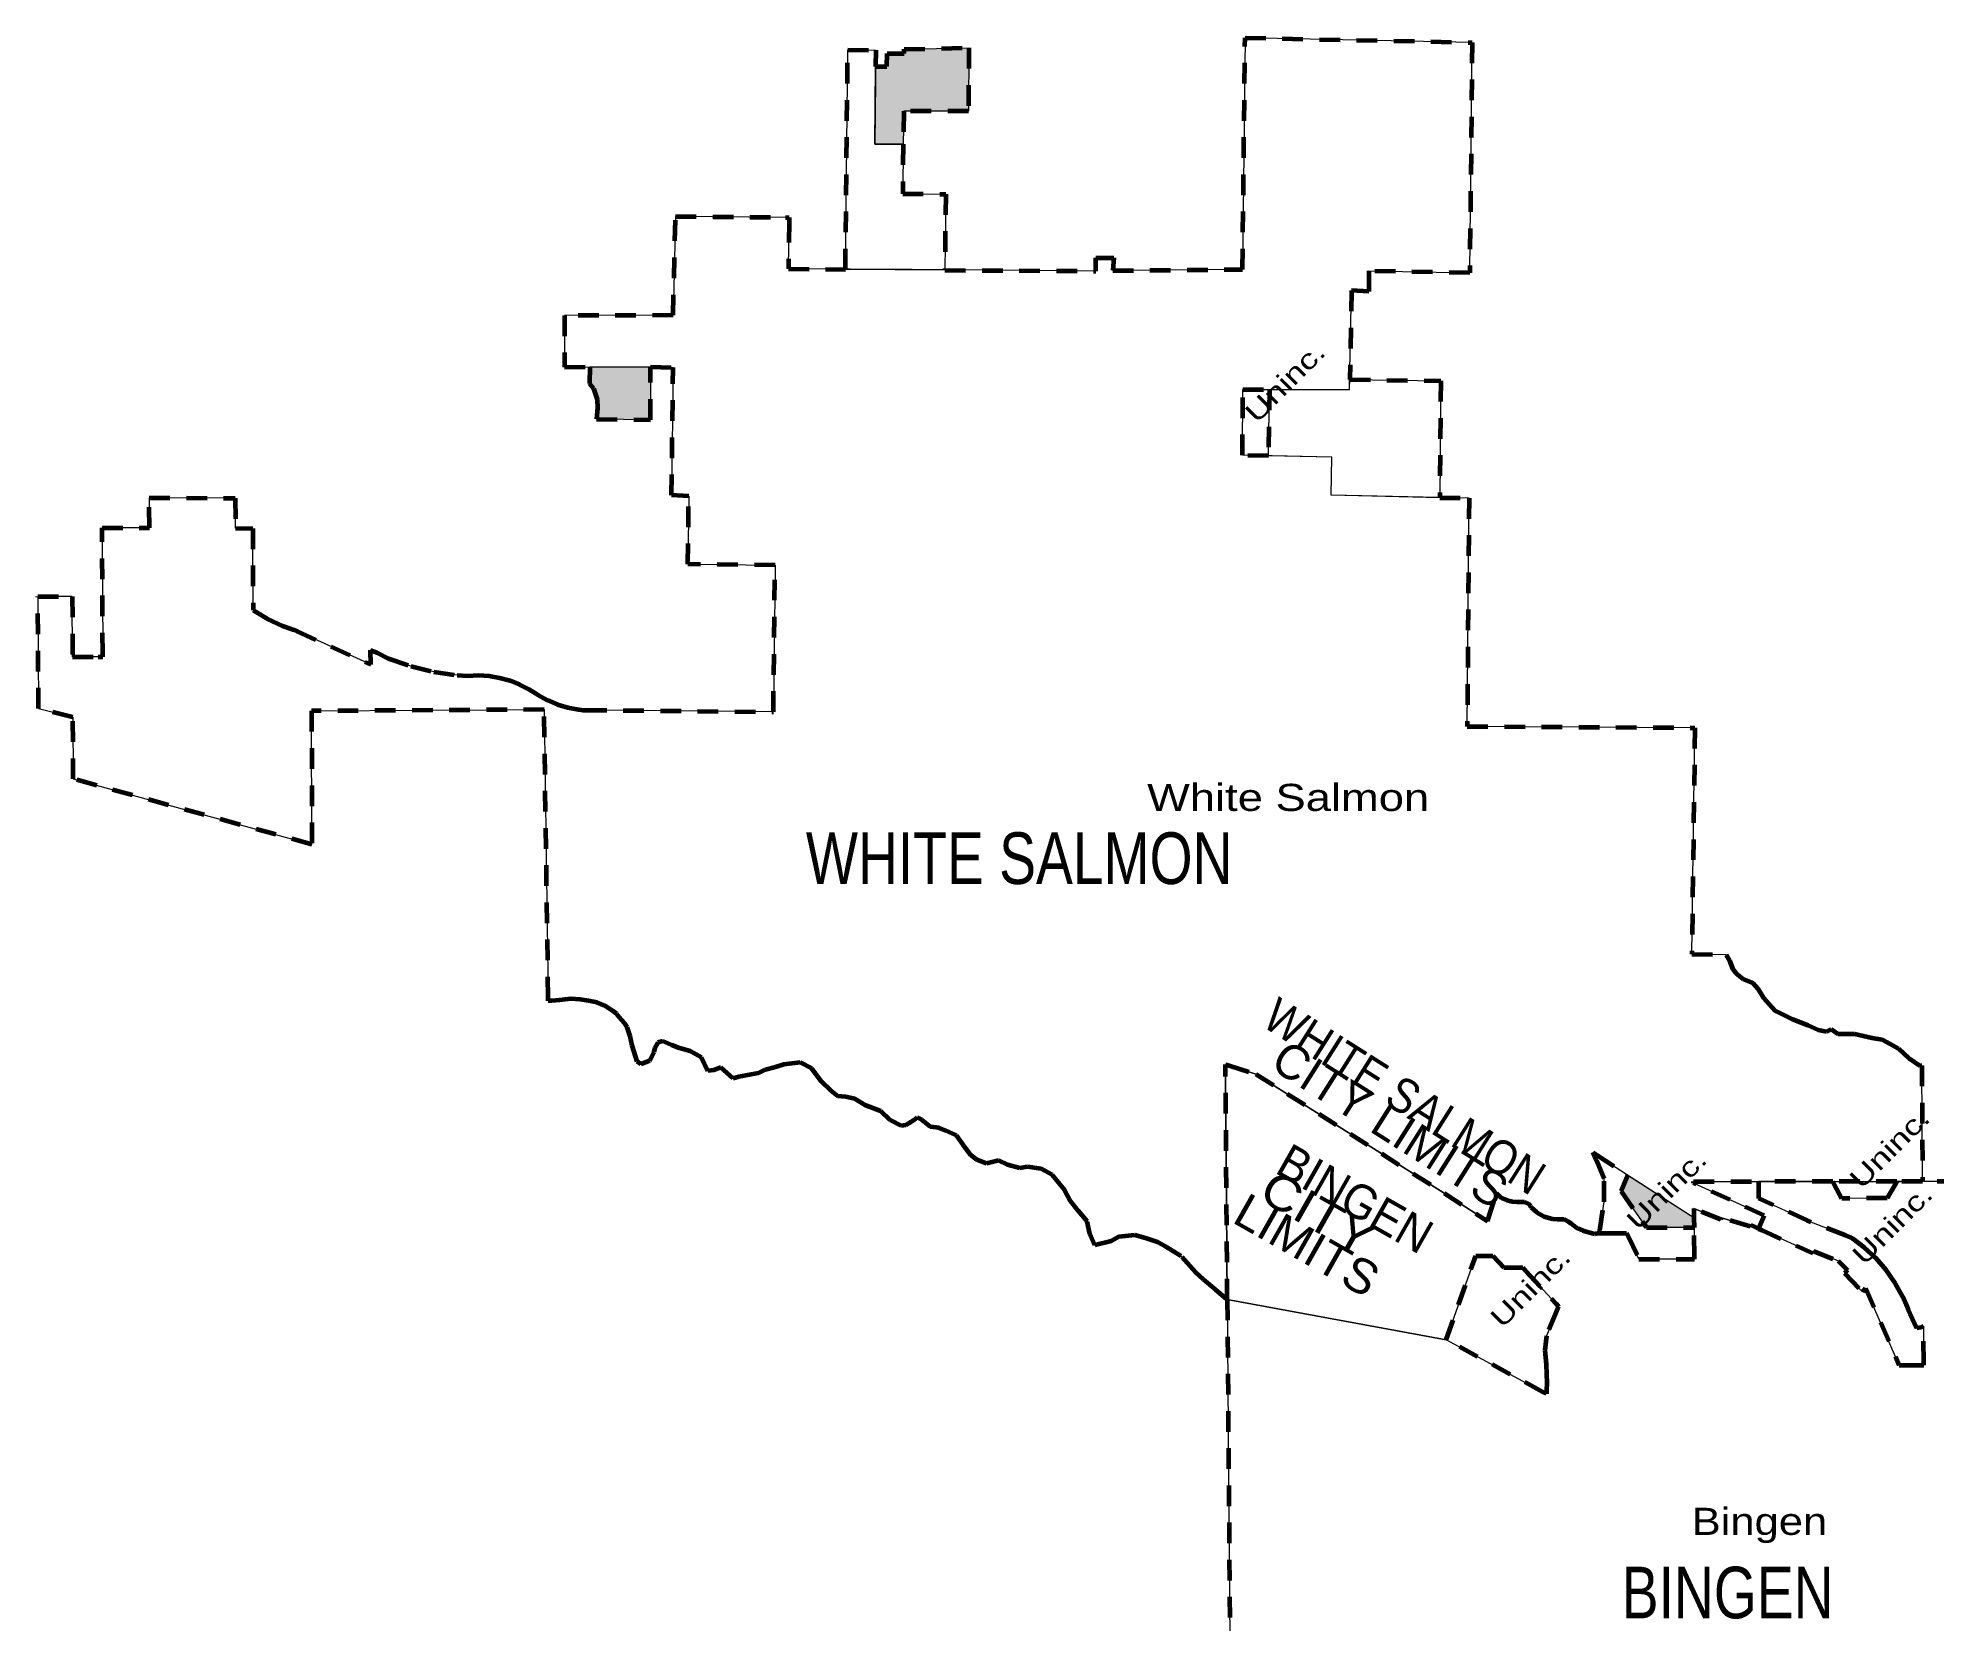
# Model space of a CAD drawing. Header units: feet. Extents: x -903180 to 1023491, y -707744 to 564635.
# Drawn here: x -129841 to -118836, y -653351 to -644167 of the extents above; entities that cross this region are included whole.
import ezdxf

# ---------------------------------------------------------------- set-up
doc = ezdxf.new("R2010")
doc.units = ezdxf.units.FT
doc.header["$LTSCALE"] = 80
doc.linetypes.add('SHORT_DASHED', pattern=[2.7, 1.5, -1.2])
doc.layers.add('13', color=7, linetype='SHORT_DASHED', lineweight=40)
doc.layers.add('58', color=7, linetype='Continuous', lineweight=13)
for name, color, linetype in [('14', 7, 'Continuous'), ('15', 7, 'Continuous'), ('36', 7, 'Continuous')]:
    doc.layers.add(name, color=color, linetype=linetype)

msp = doc.modelspace()

# ---------------------------------------------------------------- texts
at = {"layer": '14', "width": 0.8}
for s, p in [('WHITE SALMON', (-125379.34, -649081.44)), ('BINGEN', (-120638.97, -653346.83))]:
    msp.add_text(s, height=300, dxfattribs=at).set_placement(p)
at = {"layer": '15'}
for s, rotation, width, p in [('WHITE SALMON', 327.651, 0.9, (-122739.4, -649901.21)), ('BINGEN ', 330.433, 0.95, (-122661.03, -650755.5)), (' CITY ', 330.433, 1.15, (-122832.58, -650867.06)), (' LIMITS', 330.433, 1.05, (-122978.39, -651004.37))]:
    msp.add_text(s, height=200, rotation=rotation, dxfattribs=dict(at, width=width)).set_placement(p)
msp.add_text('CITY LIMITS', height=200, rotation=327.651, dxfattribs=at).set_placement((-122689.97, -650147.37))
at = {"layer": '36', "width": 1.35}
for p in [(-122759.64, -646411.02), (-119246.98, -650860.26), (-120542.81, -651100.8), (-119231.46, -651302.54), (-121334.27, -651667.24)]:
    msp.add_text('Uninc.', height=113, rotation=45, dxfattribs=at).set_placement(p)
at = {"layer": '36'}
for s, width, p in [('White Salmon', 1.25, (-123396.68, -648657.3)), ('Bingen', 1.2, (-120232.44, -652862.2))]:
    msp.add_text(s, height=157.5, dxfattribs=dict(at, width=width)).set_placement(p)

# ---------------------------------------------------------------- hatches: boundary and pattern name
at = {"layer": '58'}
for points in [[(-124432.24, -644224.95), (-124435.05, -644592.74), (-124810.04, -644592.74), (-124813.9, -644785.11), (-124977.91, -644784.06), (-124973.81, -644334.04), (-124908.1, -644333.72), (-124907.52, -644258.72), (-124807.51, -644258.24), (-124807.31, -644232.21)], [(-126595.35, -646381.53), (-126590.43, -646316.31), (-126592.02, -646267.69), (-126612.81, -646204.46), (-126636.47, -646174.75), (-126635.2, -646077.7), (-126282.09, -646077.7), (-126281.97, -646384.78)], [(-120642.94, -650864.67), (-120604.13, -650772.69), (-120241.59, -651005), (-120219.65, -651019.14), (-120218.95, -651076.02), (-120495.89, -651077.41)]]:
    msp.add_hatch(color=256, dxfattribs=at).paths.add_polyline_path(points)

# ---------------------------------------------------------------- linework, layer by layer
at = {"layer": '13', "lineweight": 60}
for p, q in [((-129639.44, -647762.19), (-129491.13, -647762.71)), ((-119449.25, -649938.22), (-119422.86, -649925.03))]:
    msp.add_line(p, q, dxfattribs=at)
for points in [[(-126150.69, -645778.59), (-126136.6, -645203.74), (-125496.69, -645209.57), (-125476.62, -645209.75), (-125476.97, -645234.71), (-125480.82, -645508.64), (-125149.3, -645512.12), (-125136.37, -644237.36), (-124972.37, -644238.01), (-124973.81, -644334.04), (-124908.1, -644333.72), (-124907.52, -644258.72), (-124807.51, -644258.24), (-124807.31, -644232.21), (-124432.24, -644224.95), (-124435.05, -644592.74), (-124810.04, -644592.74), (-124813.9, -644785.11), (-124816.82, -645073.09), (-124566.83, -645074.69), (-124571.32, -645516.93), (-123694.26, -645521.38), (-123694.26, -645463.94), (-123694.26, -645443.94), (-123674.27, -645444.11), (-123590.95, -645444.84), (-123596.05, -645518.57), (-122842.06, -645512.47), (-122827.6, -644167.25), (-121507.81, -644193.62), (-121522.21, -645532.66), (-122109.34, -645520.59), (-122109.05, -645639.83), (-122208.91, -645634.63), (-122219.27, -646150.99), (-121690.01, -646159.51), (-121696.85, -646838.39), (-121526.36, -646840.02), (-121536.95, -648166.11), (-120213.82, -648174.16), (-120231.49, -649489.93), (-120031.51, -649492.62), (-120013.24, -649525.95), (-119993.45, -649575.42), (-119976.96, -649598.51), (-119934.08, -649634.79), (-119874.71, -649657.88), (-119848.33, -649687.56), (-119815.35, -649743.63), (-119749.38, -649816.19), (-119719.7, -649829.38), (-119647.14, -649865.66), (-119558.09, -649901.94), (-119498.72, -649928.33), (-119449.25, -649938.22)], [(-126150.69, -645778.59), (-126780.69, -645779.12), (-126780.99, -646079.12), (-126635.2, -646077.7), (-126635.2, -646077.7), (-126636.47, -646174.75), (-126612.81, -646204.46), (-126592.02, -646267.69), (-126590.43, -646316.31), (-126595.35, -646381.53), (-126281.97, -646384.78), (-126282.09, -646077.7), (-126150.99, -646081.28)], [(-129491.13, -647762.71), (-129464.43, -647762.8), (-129464.54, -647742.78), (-129468.43, -647012.79), (-129193.42, -647013.75), (-129194.35, -646838.74), (-128694.33, -646840.48), (-128693.4, -647015.25), (-128593.39, -647016.24), (-128590.97, -647470.85), (-128590.86, -647490.85), (-128570.86, -647502.86), (-128507.87, -647540.69), (-128420.11, -647581.59), (-128375.43, -647597.72), (-128355.02, -647605.09), (-128335.43, -647613.93), (-127906.42, -647807.46), (-127908.16, -647722.71), (-127872.7, -647737.51), (-127803.72, -647770.91), (-127674.4, -647817.26), (-127540.95, -647849.84), (-127404.82, -647868.29), (-127342.76, -647871.94), (-127281.33, -647869.28), (-127219.97, -647873.05), (-127159.33, -647883.21), (-127100.09, -647899.66), (-127042.89, -647922.21), (-127031.11, -647927.74), (-126988.62, -647949), (-126948.59, -647974.59), (-126936.52, -647983.53), (-126881.03, -648013.84), (-126822.68, -648038.19), (-126762.11, -648056.3), (-126699.97, -648067.98), (-126696.1, -648068.41), (-126673.27, -648070.94), (-126656.1, -648071.11), (-125567.93, -648081.91), (-125558.56, -647229.1), (-126065, -647224.47), (-126059.41, -646828.1), (-126159.37, -646823.96), (-126150.99, -646081.28)], [(-122930.58, -651494.75), (-122945.97, -651483.01), (-122947.68, -651481.7), (-122997.55, -651439.11), (-123069.36, -651378.25), (-123113.21, -651337.71), (-123198.8, -651242.62), (-123290.74, -651187.59), (-123336.72, -651161.08), (-123406.82, -651138.36), (-123468.95, -651121.74), (-123561.4, -651130.92), (-123605.79, -651156.59), (-123700.37, -651179.8), (-123729.96, -651113.31), (-123745.44, -651040.93), (-123797.17, -650980.26), (-123840.89, -650923.67), (-123876.5, -650857.13), (-123948.1, -650770.19), (-124012.09, -650735.48), (-124092.33, -650724.71), (-124136.58, -650732.33), (-124208.72, -650713.6), (-124260.72, -650687.04), (-124329.15, -650704.46), (-124385.21, -650683.88), (-124419.14, -650657.48), (-124464.84, -650596.87), (-124504.57, -650542.32), (-124568.6, -650513.64), (-124606.63, -650497.24), (-124654.79, -650492.78), (-124704.67, -650452.19), (-124732.67, -650437.89), (-124752.88, -650453.75), (-124799.3, -650481.41), (-124825.44, -650485.18), (-124889.44, -650452.49), (-124943.25, -650401.83), (-125035.35, -650366.87), (-125095.31, -650330.2), (-125149.43, -650317.66), (-125193.58, -650313.24), (-125231.95, -650282.01), (-125288.59, -650228.36), (-125323.05, -650181.62), (-125344.92, -650153.33), (-125412.92, -650118.59), (-125507.4, -650129.75), (-125555.72, -650145.36), (-125616.1, -650160.85), (-125654.41, -650180.57), (-125696.65, -650188.2), (-125769.06, -650201.58), (-125801.27, -650211.31), (-125873.04, -650146.44), (-125913.34, -650162.12), (-125949.52, -650165.8), (-125985.05, -650089.23), (-126051.02, -650052.5), (-126113.15, -650035.87), (-126157.18, -650017.41), (-126211.22, -649994.84), (-126239.4, -650002.6), (-126257.72, -650032.53), (-126261.94, -650058.58), (-126288.46, -650108.49), (-126338.82, -650128.09), (-126358.77, -650111.86), (-126388.15, -650019.29), (-126399.76, -649965), (-126417.41, -649912.67), (-126433.3, -649890.45), (-126463.13, -649854.06), (-126479.05, -649835.86), (-126497.01, -649821.64), (-126544.95, -649789.1), (-126590.99, -649770.61), (-126643.12, -649760.1), (-126691.25, -649751.63), (-126745.46, -649749.12), (-126809.78, -649756.55), (-126857.5, -649759.44), (-126876.17, -649760.57), (-126876.44, -649740.65), (-126899.53, -648068.7), (-128250.91, -648076.66), (-128249.78, -648851.9), (-129635.66, -648471.66), (-129637.58, -648112.23), (-129837.83, -648062.71), (-129841.3, -647411.49), (-129641.3, -647412.19), (-129639.44, -647762.19)], [(-119422.86, -649925.03), (-119383.28, -649951.41), (-119287.64, -649951.41), (-119185.39, -649974.5), (-119126.03, -649984.4), (-119079.85, -650010.78), (-119030.38, -650037.17), (-118971.01, -650093.24), (-118908.35, -650136.11), (-118895.15, -650136.11), (-118891.85, -650809.93)], [(-122930.58, -651494.75), (-122940.7, -650157.4), (-122940.9, -650130.33), (-122920.85, -650136.57), (-122764.51, -650185.18), (-121670.86, -650877.88), (-121418.73, -651039.43), (-121365.97, -650878.04), (-121338.87, -650904.14), (-121306.36, -650917.83), (-121275.56, -650924.68), (-121248.18, -650928.1), (-121227.65, -650928.1), (-121203.69, -650928.1), (-121178.03, -650940.08), (-121169.89, -650950.77), (-121164.34, -650960.61), (-121133.54, -650987.99), (-121089.05, -651013.65), (-121041.14, -651025.63), (-121013.76, -651027.34), (-120974.41, -651027.34), (-120948.74, -651041.03), (-120933.34, -651053.01), (-120904.25, -651076.96), (-120892.28, -651082.1), (-120864.9, -651094.07), (-120832.39, -651104.34), (-120794.74, -651112.9), (-120789.71, -651112.26), (-120770.14, -651109.76)], [(-120770.14, -651109.76), (-120765.65, -651095), (-120765.55, -651094.53), (-120742.12, -650928.21), (-120741.04, -650793.78), (-120784.39, -650691.05), (-120796.56, -650664.11), (-120807.2, -650640.57), (-120785.6, -650654.48), (-120604.13, -650772.69), (-120642.94, -650864.67), (-120495.89, -651077.41), (-120218.96, -651076.02)], [(-122930.58, -651494.75), (-122909.93, -654224.75), (-122909.77, -654244.79), (-122889.83, -654260.26), (-119203.89, -657118.2), (-119039.7, -653832.74), (-119030.71, -653691), (-119029.43, -653670.83), (-119026.35, -653651), (-119025.57, -653645.95), (-119015.78, -653605.64), (-119001.82, -653566.57), (-118942.49, -653452.34), (-118933.37, -653434.79), (-118917.89, -653443.18), (-117309.21, -654314.87), (-117289.21, -654325.71), (-117269.21, -654336.56), (-116934.3, -654518.28), (-116947.79, -654056.95), (-116948.47, -654034.01), (-116928.38, -654048.66), (-116902.92, -654067.22), (-116780.85, -654170.08), (-116689.43, -654265.14), (-116670.74, -654284.58), (-116653.79, -654305.14), (-116625.59, -654338.63), (-116581.96, -654380.62), (-116534.18, -654417.83), (-116482.76, -654449.84), (-116448.29, -654466.58), (-116421.24, -654479.73), (-116408.29, -654486.7), (-116076.53, -654665.35), (-116186.01, -654449.21), (-116091.95, -654244.57), (-116395.06, -654142.61), (-116418.6, -653337.64), (-117619.99, -652643.09), (-118464.54, -651653.53), (-118712.85, -651512.13), (-118731.9, -651501.29), (-118724.65, -651483.61), (-118691.46, -651402.63), (-118622.05, -651262.81), (-118602.92, -651132.57), (-118552.07, -651052.78), (-118495.21, -650975.05), (-118456.55, -650913.2), (-118451.07, -650829.93), (-118449.76, -650809.93), (-118469.9, -650809.93), (-118891.85, -650809.93)], [(-119844.12, -651084.03), (-119835.86, -651064.04), (-119812.09, -651006.56), (-120221.18, -650819.66), (-120221.18, -650809.81), (-119843.08, -650809.85)], [(-119844.12, -651084.03), (-119824.12, -651093.01), (-119528.48, -651225.6), (-119524.78, -651213.66), (-119381, -651270.51), (-119327.57, -651323.97), (-119345.21, -651341.68), (-119240.83, -651450.45), (-119222.9, -651429.54), (-119026.74, -651877), (-118904.63, -651876.1), (-118884.64, -651875.96), (-118884.73, -651857.29), (-118885.75, -651649.35), (-118898.55, -651658.01), (-118923.88, -651662.06), (-118963.12, -651578.23), (-118973.16, -651556.77), (-118981.06, -651538.23), (-119005.95, -651479.77), (-119050.58, -651399.47), (-119103.35, -651324.28), (-119163.69, -651255.02), (-119230.95, -651192.45), (-119296.54, -651143.14), (-119308.69, -651134.68), (-119336.54, -651123.84), (-119561.61, -651036.26), (-119843.36, -650907.78), (-119843.14, -650830.84), (-119843.08, -650809.85)], [(-119040.52, -650809.92), (-119052.81, -650830.86), (-119097.16, -650906.39), (-119359.84, -650907.64), (-119402.53, -650829.51), (-119413.26, -650809.88), (-119843.08, -650809.85)], [(-118891.85, -650809.93), (-119040.52, -650809.92), (-119413.26, -650809.88)], [(-119844.12, -651084.03), (-119864.12, -651074.64), (-119889.45, -651062.74), (-119893.76, -651070.48), (-120060.05, -651020.79), (-120064.14, -651030.78), (-120220.28, -650967.14), (-120219.65, -651019.14), (-120218.96, -651076.02)], [(-120770.14, -651109.76), (-120749.71, -651109.76), (-120635.98, -651109.77), (-120611.49, -651109.77), (-120601.91, -651129.77), (-120539.64, -651259.78), (-120236.69, -651259.81), (-120216.72, -651259.81), (-120216.93, -651242.57), (-120218.96, -651076.02)]]:
    msp.add_lwpolyline(points, dxfattribs=at)
for points in [[(-122842.38, -646591.66), (-122840.58, -646209.48), (-122684.98, -646209.31), (-122691.36, -646594.62)], [(-121076.95, -652042.99), (-121096.74, -652032.3), (-121658.42, -651728.87), (-121487.47, -651240.9), (-121387.77, -651240.91), (-121325.05, -651309.73), (-121233.92, -651309.74), (-121213.91, -651309.74), (-121195.63, -651329.73), (-121020.98, -651520.74), (-121005.87, -651537.27), (-121015.98, -651560.74), (-121075.75, -651705.66), (-121086.47, -651789.84), (-121079.1, -651872.17), (-121073.95, -651980.57), (-121075.78, -652018.57)]]:
    msp.add_lwpolyline(points, close=True, dxfattribs=at)
at = {"layer": '58'}
msp.add_line((-118891.85, -650809.93), (-119040.52, -650809.92), dxfattribs=at)
for points in [[(-118891.85, -650809.93), (-118895.15, -650136.11), (-118908.35, -650136.11), (-118971.01, -650093.24), (-119030.38, -650037.17), (-119079.85, -650010.78), (-119126.03, -649984.4), (-119185.39, -649974.5), (-119287.64, -649951.41), (-119383.28, -649951.41), (-119422.86, -649925.03), (-119449.25, -649938.22), (-119498.72, -649928.33), (-119558.09, -649901.94), (-119647.14, -649865.66), (-119719.7, -649829.38), (-119749.38, -649816.19), (-119815.35, -649743.63), (-119848.33, -649687.56), (-119874.71, -649657.88), (-119934.08, -649634.79), (-119976.96, -649598.51), (-119993.45, -649575.42), (-120013.24, -649525.95), (-120031.51, -649492.62), (-120231.49, -649489.93), (-120213.82, -648174.16), (-121536.95, -648166.11), (-121526.36, -646840.02), (-122326.7, -646822.8), (-122323.64, -646602.81), (-122842.38, -646591.66), (-122840.58, -646209.48), (-122240.29, -646209.32), (-122220.32, -646209.31), (-122219.95, -646187.28), (-122208.91, -645634.63), (-122109.05, -645639.83), (-122109.34, -645520.59), (-121522.21, -645532.66), (-121507.81, -644193.62), (-122827.6, -644167.25), (-122842.06, -645512.47), (-123596.05, -645518.57), (-123590.95, -645444.84), (-123674.27, -645444.11), (-123694.26, -645443.94), (-123694.26, -645463.94), (-123694.26, -645521.38), (-124761.99, -645511.72), (-125480.82, -645508.64), (-125476.97, -645234.71), (-125476.62, -645209.75), (-125496.69, -645209.57), (-126136.6, -645203.74), (-126150.69, -645778.59), (-126780.69, -645779.12), (-126780.99, -646079.12), (-126282.09, -646077.7), (-126150.99, -646081.28), (-126159.37, -646823.96), (-126059.41, -646828.1), (-126065, -647224.47), (-125558.56, -647229.1), (-125567.93, -648081.91), (-126656.1, -648071.11), (-126673.27, -648070.94), (-126696.1, -648068.41), (-126699.97, -648067.98), (-126762.11, -648056.3), (-126822.68, -648038.19), (-126881.03, -648013.84), (-126936.52, -647983.53), (-126948.59, -647974.59), (-126988.62, -647949), (-127031.11, -647927.74), (-127042.89, -647922.21), (-127100.09, -647899.66), (-127159.33, -647883.21), (-127219.97, -647873.05), (-127281.33, -647869.28), (-127342.76, -647871.94), (-127404.82, -647868.29), (-127540.95, -647849.84), (-127674.4, -647817.26), (-127803.72, -647770.91), (-127872.7, -647737.51), (-127908.16, -647722.71), (-127906.42, -647807.46), (-128335.43, -647613.93), (-128355.02, -647605.09), (-128375.43, -647597.72), (-128420.11, -647581.59), (-128507.87, -647540.69), (-128570.86, -647502.86), (-128590.86, -647490.85), (-128590.97, -647470.85), (-128593.39, -647016.24), (-128693.4, -647015.25), (-128694.33, -646840.48), (-129194.35, -646838.74)], [(-129194.35, -646838.74), (-129193.42, -647013.75), (-129468.43, -647012.79), (-129464.54, -647742.78), (-129464.43, -647762.8), (-129491.13, -647762.71), (-129639.44, -647762.19), (-129641.3, -647412.19), (-129841.3, -647411.49), (-129837.83, -648062.71), (-129637.58, -648112.23), (-129635.66, -648471.66), (-128249.78, -648851.9), (-128250.91, -648076.66), (-126899.53, -648068.7), (-126876.44, -649740.65), (-126876.17, -649760.57), (-126857.5, -649759.44), (-126809.78, -649756.55), (-126745.46, -649749.12), (-126691.25, -649751.63), (-126643.12, -649760.1), (-126590.99, -649770.61), (-126544.95, -649789.1), (-126497.01, -649821.64), (-126479.05, -649835.86), (-126463.13, -649854.06), (-126433.3, -649890.45), (-126417.41, -649912.67), (-126399.76, -649965), (-126388.15, -650019.29), (-126358.77, -650111.86), (-126338.82, -650128.09), (-126288.46, -650108.49), (-126261.94, -650058.58), (-126257.72, -650032.53), (-126239.4, -650002.6), (-126211.22, -649994.84), (-126157.18, -650017.41), (-126113.15, -650035.87), (-126051.02, -650052.5), (-125985.05, -650089.23), (-125949.52, -650165.8), (-125913.34, -650162.12), (-125873.04, -650146.44), (-125801.27, -650211.31), (-125769.06, -650201.58), (-125696.65, -650188.2), (-125654.41, -650180.57), (-125616.1, -650160.85), (-125555.72, -650145.36), (-125507.4, -650129.75), (-125412.92, -650118.59), (-125344.92, -650153.33), (-125323.05, -650181.62), (-125288.59, -650228.36), (-125231.95, -650282.01), (-125193.58, -650313.24), (-125149.43, -650317.66), (-125095.31, -650330.2), (-125035.35, -650366.87), (-124943.25, -650401.83), (-124889.44, -650452.49), (-124825.44, -650485.18), (-124799.3, -650481.41), (-124752.88, -650453.75), (-124732.67, -650437.89), (-124704.67, -650452.19), (-124654.79, -650492.78), (-124606.63, -650497.24), (-124568.6, -650513.64), (-124504.57, -650542.32), (-124464.84, -650596.87), (-124419.14, -650657.48), (-124385.21, -650683.88), (-124329.15, -650704.46), (-124260.72, -650687.04), (-124208.72, -650713.6), (-124136.58, -650732.33), (-124092.33, -650724.71), (-124012.09, -650735.48), (-123948.1, -650770.19), (-123876.5, -650857.13), (-123840.89, -650923.67), (-123797.17, -650980.26), (-123745.44, -651040.93), (-123729.96, -651113.31), (-123700.37, -651179.8), (-123605.79, -651156.59), (-123561.4, -651130.92), (-123468.95, -651121.74), (-123406.82, -651138.36), (-123336.72, -651161.08), (-123290.74, -651187.59), (-123198.8, -651242.62), (-123113.21, -651337.71), (-123069.36, -651378.25), (-122997.55, -651439.11), (-122947.68, -651481.7), (-122945.97, -651483.01), (-122930.58, -651494.75)], [(-120770.14, -651109.76), (-120789.71, -651112.26), (-120794.74, -651112.9), (-120832.39, -651104.34), (-120864.9, -651094.07), (-120892.28, -651082.1), (-120904.25, -651076.96), (-120933.34, -651053.01), (-120948.74, -651041.03), (-120974.41, -651027.34), (-121013.76, -651027.34), (-121041.14, -651025.63), (-121089.05, -651013.65), (-121133.54, -650987.99), (-121164.34, -650960.61), (-121169.89, -650950.77), (-121178.03, -650940.08), (-121203.69, -650928.1), (-121227.65, -650928.1), (-121248.18, -650928.1), (-121275.56, -650924.68), (-121306.36, -650917.83), (-121338.87, -650904.14), (-121365.97, -650878.04), (-121418.73, -651039.43), (-121670.86, -650877.88), (-122764.51, -650185.18), (-122920.85, -650136.57), (-122940.9, -650130.33), (-122940.7, -650157.4), (-122930.58, -651494.75), (-121658.42, -651728.87)], [(-122930.58, -651494.75), (-122940.7, -650157.4), (-122940.9, -650130.33), (-122920.85, -650136.57), (-122764.51, -650185.18), (-121670.86, -650877.88), (-121418.73, -651039.43), (-121365.97, -650878.04), (-121338.87, -650904.14), (-121306.36, -650917.83), (-121275.56, -650924.68), (-121248.18, -650928.1), (-121227.65, -650928.1), (-121203.69, -650928.1), (-121178.03, -650940.08), (-121169.89, -650950.77), (-121164.34, -650960.61), (-121133.54, -650987.99), (-121089.05, -651013.65), (-121041.14, -651025.63), (-121013.76, -651027.34), (-120974.41, -651027.34), (-120948.74, -651041.03), (-120933.34, -651053.01), (-120904.25, -651076.96), (-120892.28, -651082.1), (-120864.9, -651094.07), (-120832.39, -651104.34), (-120794.74, -651112.9), (-120789.71, -651112.26), (-120770.14, -651109.76)], [(-120770.14, -651109.76), (-120765.65, -651095), (-120765.55, -651094.53), (-120742.12, -650928.21), (-120741.04, -650793.78), (-120784.39, -650691.05), (-120796.56, -650664.11), (-120807.2, -650640.57), (-120785.6, -650654.48), (-120241.59, -651005), (-120219.65, -651019.14)], [(-122930.58, -651494.75), (-122909.93, -654224.75), (-122909.77, -654244.79), (-122889.83, -654260.26), (-119203.89, -657118.2), (-119039.7, -653832.74), (-119030.71, -653691), (-119029.43, -653670.83), (-119026.35, -653651), (-119025.57, -653645.95), (-119015.78, -653605.64), (-119001.82, -653566.57), (-118942.49, -653452.34), (-118933.37, -653434.79), (-118917.89, -653443.18), (-117309.21, -654314.87), (-117289.21, -654325.71), (-117269.21, -654336.56), (-116934.3, -654518.28), (-116947.79, -654056.95), (-116948.47, -654034.01), (-116928.38, -654048.66), (-116902.92, -654067.22), (-116780.85, -654170.08), (-116689.43, -654265.14), (-116670.74, -654284.58), (-116653.79, -654305.14), (-116625.59, -654338.63), (-116581.96, -654380.62), (-116534.18, -654417.83), (-116482.76, -654449.84), (-116448.29, -654466.58), (-116421.24, -654479.73), (-116408.29, -654486.7), (-116076.53, -654665.35), (-116186.01, -654449.21), (-116091.95, -654244.57), (-116395.06, -654142.61), (-116418.6, -653337.64), (-117619.99, -652643.09), (-118464.54, -651653.53), (-118712.85, -651512.13), (-118731.9, -651501.29), (-118724.65, -651483.61), (-118691.46, -651402.63), (-118622.05, -651262.81), (-118602.92, -651132.57), (-118552.07, -651052.78), (-118495.21, -650975.05), (-118456.55, -650913.2), (-118451.07, -650829.93), (-118449.76, -650809.93), (-118469.9, -650809.93), (-118891.85, -650809.93)], [(-119844.12, -651084.03), (-119835.86, -651064.04), (-119812.09, -651006.56), (-120221.18, -650819.66), (-120221.18, -650809.81), (-119843.08, -650809.85), (-119413.26, -650809.88), (-119040.52, -650809.92), (-118891.85, -650809.93)], [(-119843.08, -650809.85), (-119843.14, -650830.84), (-119843.36, -650907.78), (-119561.61, -651036.26), (-119336.54, -651123.84), (-119308.69, -651134.68), (-119296.54, -651143.14), (-119230.95, -651192.45), (-119163.69, -651255.02), (-119103.35, -651324.28), (-119050.58, -651399.47), (-119005.95, -651479.77), (-118981.06, -651538.23), (-118973.16, -651556.77), (-118963.12, -651578.23), (-118923.88, -651662.06), (-118898.55, -651658.01), (-118885.75, -651649.35), (-118884.73, -651857.29), (-118884.64, -651875.96), (-118904.63, -651876.1), (-119026.74, -651877), (-119222.9, -651429.54), (-119240.83, -651450.45), (-119345.21, -651341.68), (-119327.57, -651323.97), (-119381, -651270.51), (-119524.78, -651213.66), (-119528.48, -651225.6), (-119824.12, -651093.01), (-119844.12, -651084.03)], [(-119040.52, -650809.92), (-119052.81, -650830.86), (-119097.16, -650906.39), (-119359.84, -650907.64), (-119402.53, -650829.51), (-119413.26, -650809.88), (-119843.08, -650809.85)], [(-119844.12, -651084.03), (-119864.12, -651074.64), (-119889.45, -651062.74), (-119893.76, -651070.48), (-120060.05, -651020.79), (-120064.14, -651030.78), (-120220.28, -650967.14), (-120219.65, -651019.14)], [(-120219.65, -651019.14), (-120220.28, -650967.14), (-120064.14, -651030.78), (-120060.05, -651020.79), (-119893.76, -651070.48), (-119889.45, -651062.74), (-119864.12, -651074.64), (-119844.12, -651084.03)], [(-120219.65, -651019.14), (-120216.93, -651242.57), (-120216.72, -651259.81), (-120236.69, -651259.81), (-120539.64, -651259.78), (-120601.91, -651129.77), (-120611.49, -651109.77), (-120635.98, -651109.77), (-120749.71, -651109.76), (-120770.14, -651109.76)], [(-121658.42, -651728.87), (-121487.47, -651240.9), (-121387.77, -651240.91), (-121325.05, -651309.73), (-121233.92, -651309.74), (-121213.91, -651309.74), (-121195.63, -651329.73), (-121020.98, -651520.74), (-121005.87, -651537.27), (-121015.98, -651560.74), (-121075.75, -651705.66), (-121086.47, -651789.84), (-121079.1, -651872.17), (-121073.95, -651980.57), (-121075.78, -652018.57), (-121076.95, -652042.99)], [(-121076.95, -652042.99), (-121096.74, -652032.3), (-121658.42, -651728.87), (-122930.58, -651494.75)]]:
    msp.add_lwpolyline(points, dxfattribs=at)
for points in [[(-125136.37, -644237.36), (-124972.37, -644238.01), (-124977.91, -644784.06), (-124813.9, -644785.11), (-124816.82, -645073.09), (-124566.83, -645074.69), (-124571.32, -645516.93), (-125149.3, -645512.12)], [(-124432.24, -644224.95), (-124435.05, -644592.74), (-124810.04, -644592.74), (-124813.9, -644785.11), (-124977.91, -644784.06), (-124973.81, -644334.04), (-124908.1, -644333.72), (-124907.52, -644258.72), (-124807.51, -644258.24), (-124807.31, -644232.21)], [(-126595.35, -646381.53), (-126590.43, -646316.31), (-126592.02, -646267.69), (-126612.81, -646204.46), (-126636.47, -646174.75), (-126635.2, -646077.7), (-126282.09, -646077.7), (-126281.97, -646384.78)], [(-122323.64, -646602.81), (-122691.36, -646594.62), (-122684.98, -646209.31), (-122240.29, -646209.32), (-122220.32, -646209.31), (-122219.27, -646150.99), (-121690.01, -646159.51), (-121696.85, -646838.39), (-122326.7, -646822.8)], [(-120642.94, -650864.67), (-120604.13, -650772.69), (-120241.59, -651005), (-120219.65, -651019.14), (-120218.95, -651076.02), (-120495.89, -651077.41)]]:
    msp.add_lwpolyline(points, close=True, dxfattribs=at)

msp.set_redraw_order([(e.dxf.handle, doc.entitydb.next_handle()) for e in msp.query("TEXT MTEXT ATTDEF DIMENSION ARC_DIMENSION")])  # texts and dimensions are drawn at this point

doc.saveas('drawing.dxf')
